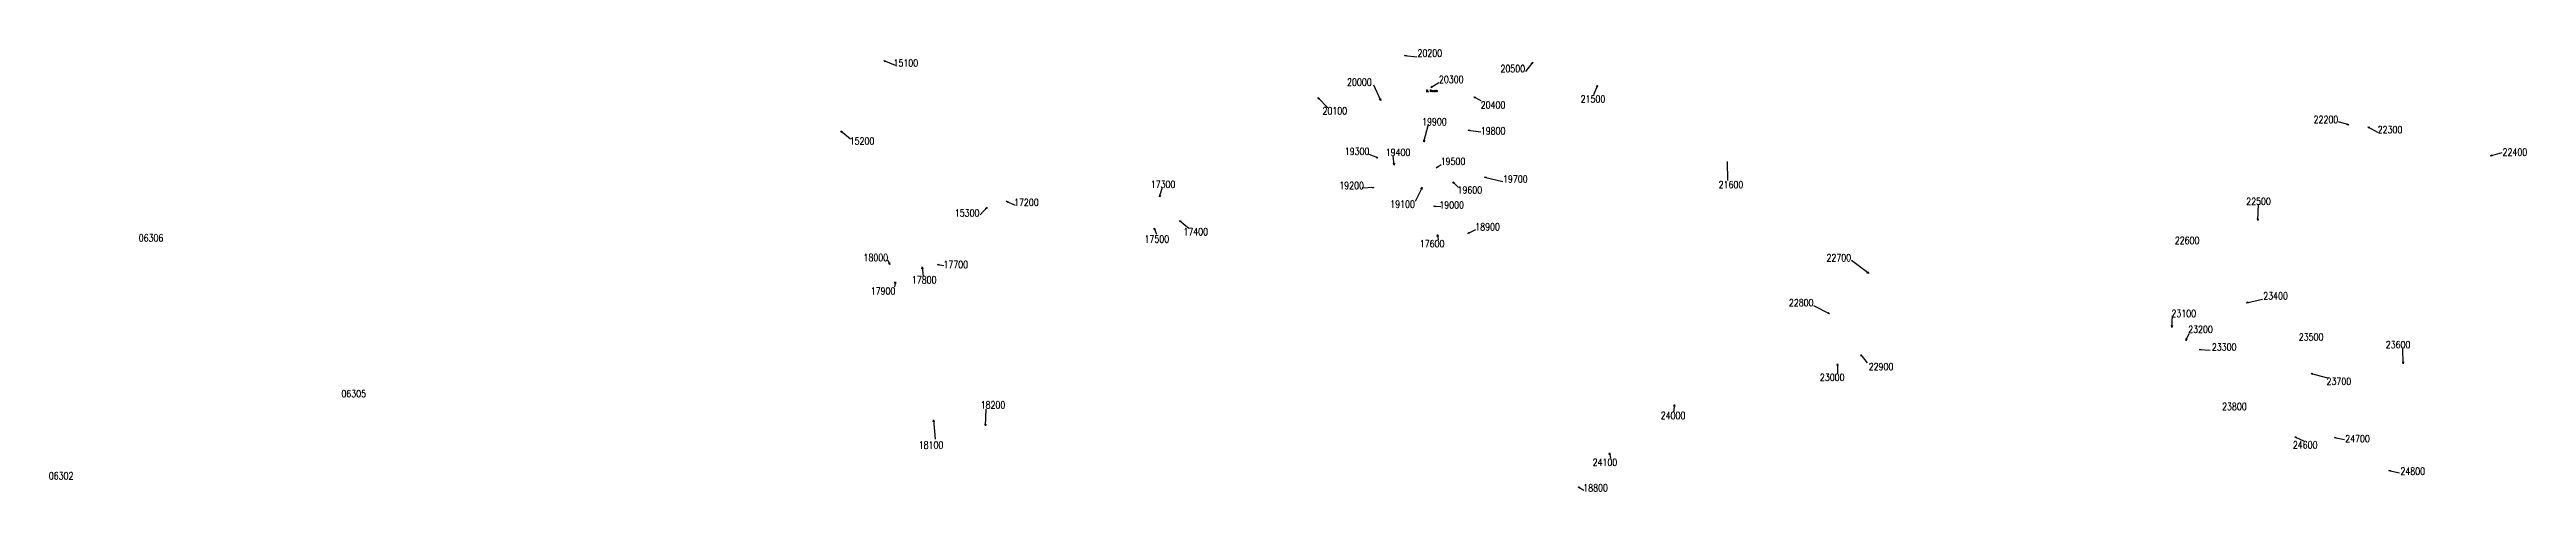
# Model space of a CAD drawing. Header units: metres. Extents: x 615852 to 659911, y 1301217 to 1325118.
# Drawn here: x 649810 to 656708, y 1314660 to 1315891 of the extents above; entities that cross this region are included whole.
import ezdxf
from ezdxf.enums import TextEntityAlignment as Align

# ---------------------------------------------------------------- set-up
doc = ezdxf.new("R2010")
doc.units = ezdxf.units.M
doc.layers.add('41', color=1, linetype='Continuous')
doc.styles.add('ROMANS', font='ROMANS', dxfattribs={"height": 0.2})

msp = doc.modelspace()

# ---------------------------------------------------------------- texts
at = {"layer": '41', "color": 7, "linetype": 'Continuous', "style": 'ROMANS', "width": 0.8}
for s, height, p in [('20200', 20, (653653.97573, 1315880.79033)), ('15100', 20, (652194.85073, 1315853.49633)), ('20300', 20, (653713.69373, 1315807.55633)), ('20500', 20, (653885.09973, 1315837.76933)), ('20000', 20, (653457.80973, 1315799.95133)), ('EL Recedo', 5, (653659.9979, 1315775.94016)), ('21500', 20, (654108.37973, 1315753.18533)), ('20100', 20, (653389.40473, 1315720.09833)), ('19900', 20, (653666.82373, 1315689.67733)), ('20400', 20, (653830.02973, 1315736.22133)), ('22200', 20, (656149.51573, 1315696.12633)), ('15200', 20, (652072.84873, 1315635.97733)), ('19300', 20, (653451.47573, 1315607.28933)), ('19400', 20, (653565.48373, 1315604.75433)), ('19800', 20, (653830.23473, 1315664.32733)), ('22300', 20, (656327.94773, 1315667.69633)), ('22400', 20, (656675.71973, 1315605.15033)), ('19500', 20, (653718.61173, 1315579.59833)), ('17200', 20, (652530.41873, 1315465.43433)), ('17300', 20, (652911.06573, 1315515.29233)), ('19200', 20, (653436.27473, 1315512.22533)), ('19600', 20, (653765.48173, 1315499.74533)), ('19700', 20, (653892.15773, 1315530.16533)), ('21600', 20, (654492.64084, 1315514.57861)), ('22500', 20, (655961.82773, 1315468.28633)), ('15300', 20, (652365.51173, 1315435.61333)), ('19100', 20, (653578.15073, 1315460.25733)), ('19000', 20, (653714.81173, 1315457.91733)), ('18900', 20, (653814.88573, 1315397.07633)), ('17500', 20, (652893.80773, 1315363.01333)), ('17400', 20, (653002.06473, 1315383.42133)), ('17600', 20, (653660.34173, 1315350.17833)), ('22600', 20, (655762.93773, 1315359.11533)), ('18000', 20, (652111.22373, 1315311.55333)), ('17700', 20, (652333.79773, 1315292.36333)), ('22700', 20, (654792.97273, 1315311.00333)), ('17900', 20, (652131.41173, 1315218.63233)), ('17800', 20, (652245.97973, 1315249.43733)), ('23400', 20, (656009.32673, 1315204.79733)), ('22800', 20, (654688.22373, 1315185.96433)), ('23100', 20, (655753.61173, 1315155.89733)), ('23200', 20, (655800.20873, 1315111.54733)), ('23300', 20, (655866.12573, 1315062.64733)), ('23500', 20, (656108.19473, 1315090.30933)), ('23600', 20, (656350.42173, 1315068.79633)), ('22900', 20, (654910.58473, 1315007.60133)), ('23000', 20, (654774.59573, 1314978.18033)), ('23700', 20, (656185.59273, 1314966.97133)), ('18200', 20, (652437.47173, 1314901.23133)), ('24000', 20, (654331.36173, 1314871.78433)), ('23800', 20, (655894.63373, 1314896.69733)), ('18100', 20, (652265.06973, 1314789.33533)), ('24600', 20, (656091.71173, 1314789.85133)), ('24700', 20, (656237.52073, 1314807.26833)), ('24100', 20, (654141.72673, 1314741.36433)), ('24800', 20, (656391.25573, 1314716.67633)), ('18800', 20, (654115.61773, 1314670.24733))]:
    msp.add_text(s, height=height, dxfattribs=at).set_placement(p, align=Align.MIDDLE)
for s, p in [('06306', (650092.82474, 1315366.3023)), ('06305', (650657.29974, 1314932.5323)), ('06302', (649842.41474, 1314703.7623))]:
    msp.add_text(s, height=20, rotation=359.999961113, dxfattribs=at).set_placement(p, align=Align.MIDDLE)

# ---------------------------------------------------------------- linework, layer by layer
at = {"layer": '41', "color": 7, "linetype": 'Continuous'}
for p, q in [((652133.28673, 1315860.04933), (652164.72373, 1315846.94233)), ((653583.84473, 1315873.97133), (653617.87773, 1315870.72833)), ((653940.75973, 1315855.26133), (653920.72573, 1315829.64633)), ((653342.37473, 1315757.21733), (653369.92473, 1315728.02933)), ((653517.39973, 1315749.10933), (653497.95273, 1315791.27133)), ((653656.77173, 1315784.78433), (653679.46073, 1315799.37833)), ((653776.69673, 1315758.83933), (653796.14373, 1315749.10933)), ((654121.06773, 1315790.66733), (654109.93773, 1315765.05233)), ((653637.32473, 1315633.97733), (653650.28973, 1315682.62433)), ((656213.15973, 1315681.34333), (656184.74773, 1315689.30333)), ((652013.90573, 1315664.23533), (652040.51173, 1315641.81633)), ((653760.49073, 1315666.40833), (653796.14373, 1315661.54433)), ((656266.57573, 1315675.65733), (656292.71573, 1315660.87333)), ((653509.29673, 1315588.90133), (653484.98773, 1315598.63033)), ((653554.78273, 1315569.27933), (653551.58473, 1315594.87933)), ((653671.50873, 1315561.27933), (653685.89973, 1315570.87933)), ((654481.95553, 1315578.77874), (654483.33804, 1315526.24063)), ((656607.52973, 1315594.91633), (656640.48873, 1315604.01333)), ((652901.65273, 1315480.75533), (652908.71273, 1315505.08833)), ((653497.95273, 1315506.20033), (653465.54073, 1315504.57833)), ((653632.46273, 1315506.20033), (653613.01573, 1315467.28233)), ((653717.87973, 1315522.08033), (653733.86973, 1315506.88133)), ((653806.62373, 1315535.68033), (653857.79173, 1315523.68033)), ((652421.19573, 1315451.42233), (652401.59173, 1315430.40533)), ((652474.40673, 1315468.23633), (652499.61273, 1315457.02733)), ((652956.56573, 1315414.81933), (652983.23773, 1315393.62533)), ((653665.11273, 1315454.88233), (653684.30073, 1315453.28233)), ((655959.55473, 1315414.83833), (655961.82773, 1315460.32633)), ((652886.74773, 1315393.62533), (652893.02273, 1315376.35733)), ((653675.50673, 1315375.68433), (653677.10573, 1315360.48433)), ((653759.45373, 1315378.88433), (653781.83973, 1315389.28433)), ((652150.59073, 1315292.36333), (652145.54373, 1315303.47333)), ((652240.42773, 1315285.29233), (652243.45573, 1315258.52733)), ((652282.82273, 1315292.36333), (652300.99273, 1315289.83733)), ((654876.18273, 1315267.48233), (654828.32373, 1315303.12033)), ((652165.73173, 1315243.88233), (652163.20873, 1315229.74233)), ((654767.10773, 1315155.00033), (654723.70073, 1315177.27433)), ((655720.65273, 1315117.23233), (655721.78873, 1315149.07433)), ((655928.63373, 1315185.46433), (655972.95773, 1315195.69933)), ((655759.29373, 1315080.84233), (655768.38573, 1315100.17533)), ((656364.75473, 1315015.73233), (656363.32173, 1315058.75733)), ((654789.36773, 1315015.78933), (654789.36773, 1314989.06033)), ((654853.92273, 1315040.29033), (654871.73073, 1315018.01633)), ((655796.79873, 1315055.82433), (655827.48473, 1315053.55033)), ((656108.19473, 1314988.48333), (656154.06073, 1314977.01033)), ((652272.05973, 1314859.27033), (652276.71873, 1314805.65333)), ((652416.50473, 1314842.95233), (652418.83373, 1314889.57533)), ((654335.71273, 1314902.26333), (654332.81173, 1314881.21833)), ((656063.04573, 1314812.08133), (656088.84573, 1314800.60833)), ((656173.22473, 1314810.71433), (656200.77973, 1314804.97033)), ((654154.05673, 1314768.21433), (654156.95773, 1314752.97533)), ((656324.66373, 1314718.97433), (656354.51573, 1314712.08133)), ((654066.66373, 1314673.15033), (654083.34473, 1314663.71633))]:
    msp.add_line(p, q, dxfattribs=at)
for points in [[(652137.42073, 1315856.97133), (652133.28673, 1315860.04933), (652138.38273, 1315859.27933)], [(653588.70373, 1315872.25233), (653583.84473, 1315873.97133), (653588.94073, 1315874.74133)], [(653936.69473, 1315852.09333), (653940.75973, 1315855.26133), (653938.66373, 1315850.55233)], [(653344.89773, 1315752.72333), (653342.37473, 1315757.21733), (653346.71573, 1315754.43933)], [(653516.44073, 1315754.17333), (653517.39973, 1315749.10933), (653514.17073, 1315753.12633)], [(653661.65273, 1315786.43833), (653656.77173, 1315784.78433), (653660.30073, 1315788.54033)], [(653780.60873, 1315755.48433), (653776.69673, 1315758.83933), (653781.72773, 1315757.72033)], [(654117.92873, 1315786.57933), (654121.06773, 1315790.66733), (654120.22173, 1315785.58333)], [(656208.68273, 1315683.89633), (656213.15973, 1315681.34333), (656208.00773, 1315681.48833)], [(652016.92373, 1315660.05733), (652013.90573, 1315664.23533), (652018.53473, 1315661.96933)], [(653639.81973, 1315638.48633), (653637.32473, 1315633.97733), (653637.40473, 1315639.13033)], [(653765.27573, 1315664.49433), (653760.49073, 1315666.40833), (653765.61373, 1315666.97133)], [(656270.31273, 1315672.10833), (656266.57573, 1315675.65733), (656271.54373, 1315674.28433)], [(653505.11873, 1315591.91933), (653509.29673, 1315588.90133), (653504.19073, 1315589.59833)], [(653555.40373, 1315574.39533), (653554.78273, 1315569.27933), (653552.92273, 1315574.08533)], [(653676.36173, 1315563.01433), (653671.50873, 1315561.27933), (653674.97473, 1315565.09433)], [(656612.68173, 1315595.04133), (656607.52973, 1315594.91633), (656612.01673, 1315597.45133)], [(652904.24673, 1315485.20933), (652901.65273, 1315480.75533), (652901.84573, 1315485.90533)], [(653492.89673, 1315507.19933), (653497.95273, 1315506.20033), (653493.02173, 1315504.70233)], [(653629.10973, 1315502.28633), (653632.46273, 1315506.20033), (653631.34573, 1315501.16933)], [(653720.64273, 1315517.72933), (653717.87973, 1315522.08033), (653722.36473, 1315519.54133)], [(653811.20673, 1315533.32133), (653806.62373, 1315535.68033), (653811.77673, 1315535.75533)], [(652416.87073, 1315448.61833), (652421.19573, 1315451.42233), (652418.69973, 1315446.91333)], [(652478.46773, 1315465.06233), (652474.40673, 1315468.23633), (652479.48373, 1315467.34733)], [(652959.70273, 1315410.73033), (652956.56573, 1315414.81933), (652961.25773, 1315412.68733)], [(653669.99173, 1315453.22133), (653665.11273, 1315454.88233), (653670.19973, 1315455.71233)], [(655961.05273, 1315419.76933), (655959.55473, 1315414.83833), (655958.55573, 1315419.89433)], [(652887.28073, 1315388.49933), (652886.74773, 1315393.62533), (652889.63073, 1315389.35333)], [(653674.78673, 1315370.58133), (653675.50673, 1315375.68433), (653677.27273, 1315370.84233)], [(653764.51473, 1315379.85733), (653759.45373, 1315378.88433), (653763.46173, 1315382.12433)], [(652149.66073, 1315297.43233), (652150.59073, 1315292.36333), (652147.38473, 1315296.39833)], [(652239.74773, 1315280.18333), (652240.42773, 1315285.29233), (652242.23173, 1315280.46433)], [(652287.60273, 1315290.43633), (652282.82273, 1315292.36333), (652287.94673, 1315292.91333)], [(654872.91873, 1315271.47133), (654876.18273, 1315267.48233), (654871.42573, 1315269.46633)], [(652163.62273, 1315239.17933), (652165.73173, 1315243.88233), (652166.08373, 1315238.74033)], [(654763.22973, 1315158.39533), (654767.10773, 1315155.00033), (654762.08873, 1315156.17133)], [(655933.78673, 1315185.37133), (655928.63373, 1315185.46433), (655933.22473, 1315187.80733)], [(655722.07973, 1315122.18433), (655720.65273, 1315117.23233), (655719.58173, 1315122.27333)], [(655762.55273, 1315084.83533), (655759.29373, 1315080.84233), (655760.29073, 1315085.89933)], [(654788.11773, 1315010.78933), (654789.36773, 1315015.78933), (654790.61773, 1315010.78933)], [(654856.06873, 1315035.60433), (654853.92273, 1315040.29033), (654858.02173, 1315037.16533)], [(655801.69273, 1315054.20833), (655796.79873, 1315055.82433), (655801.87773, 1315056.70133)], [(656365.83773, 1315020.77133), (656364.75473, 1315015.73233), (656363.33873, 1315020.68833)], [(656112.74173, 1314986.05733), (656108.19473, 1314988.48333), (656113.34873, 1314988.48233)], [(652271.24773, 1314854.18133), (652272.05973, 1314859.27033), (652273.73773, 1314854.39733)], [(654333.79173, 1314897.48133), (654335.71273, 1314902.26333), (654336.26873, 1314897.13933)], [(652418.00273, 1314847.88333), (652416.50473, 1314842.95233), (652415.50573, 1314848.00833)], [(656067.10673, 1314808.90733), (656063.04573, 1314812.08133), (656068.12273, 1314811.19233)], [(656177.86473, 1314808.47033), (656173.22473, 1314810.71433), (656178.37473, 1314810.91733)], [(654153.76373, 1314763.06833), (654154.05673, 1314768.21433), (654156.21973, 1314763.53633)], [(656329.25473, 1314716.63133), (656324.66373, 1314718.97433), (656329.81673, 1314719.06733)], [(654070.40073, 1314669.60133), (654066.66373, 1314673.15033), (654071.63173, 1314671.77733)]]:
    msp.add_lwpolyline(points, dxfattribs=at)

msp.set_redraw_order([(e.dxf.handle, doc.entitydb.next_handle()) for e in msp.query("TEXT MTEXT ATTDEF DIMENSION ARC_DIMENSION")])  # texts and dimensions are drawn at this point

doc.saveas('drawing.dxf')
